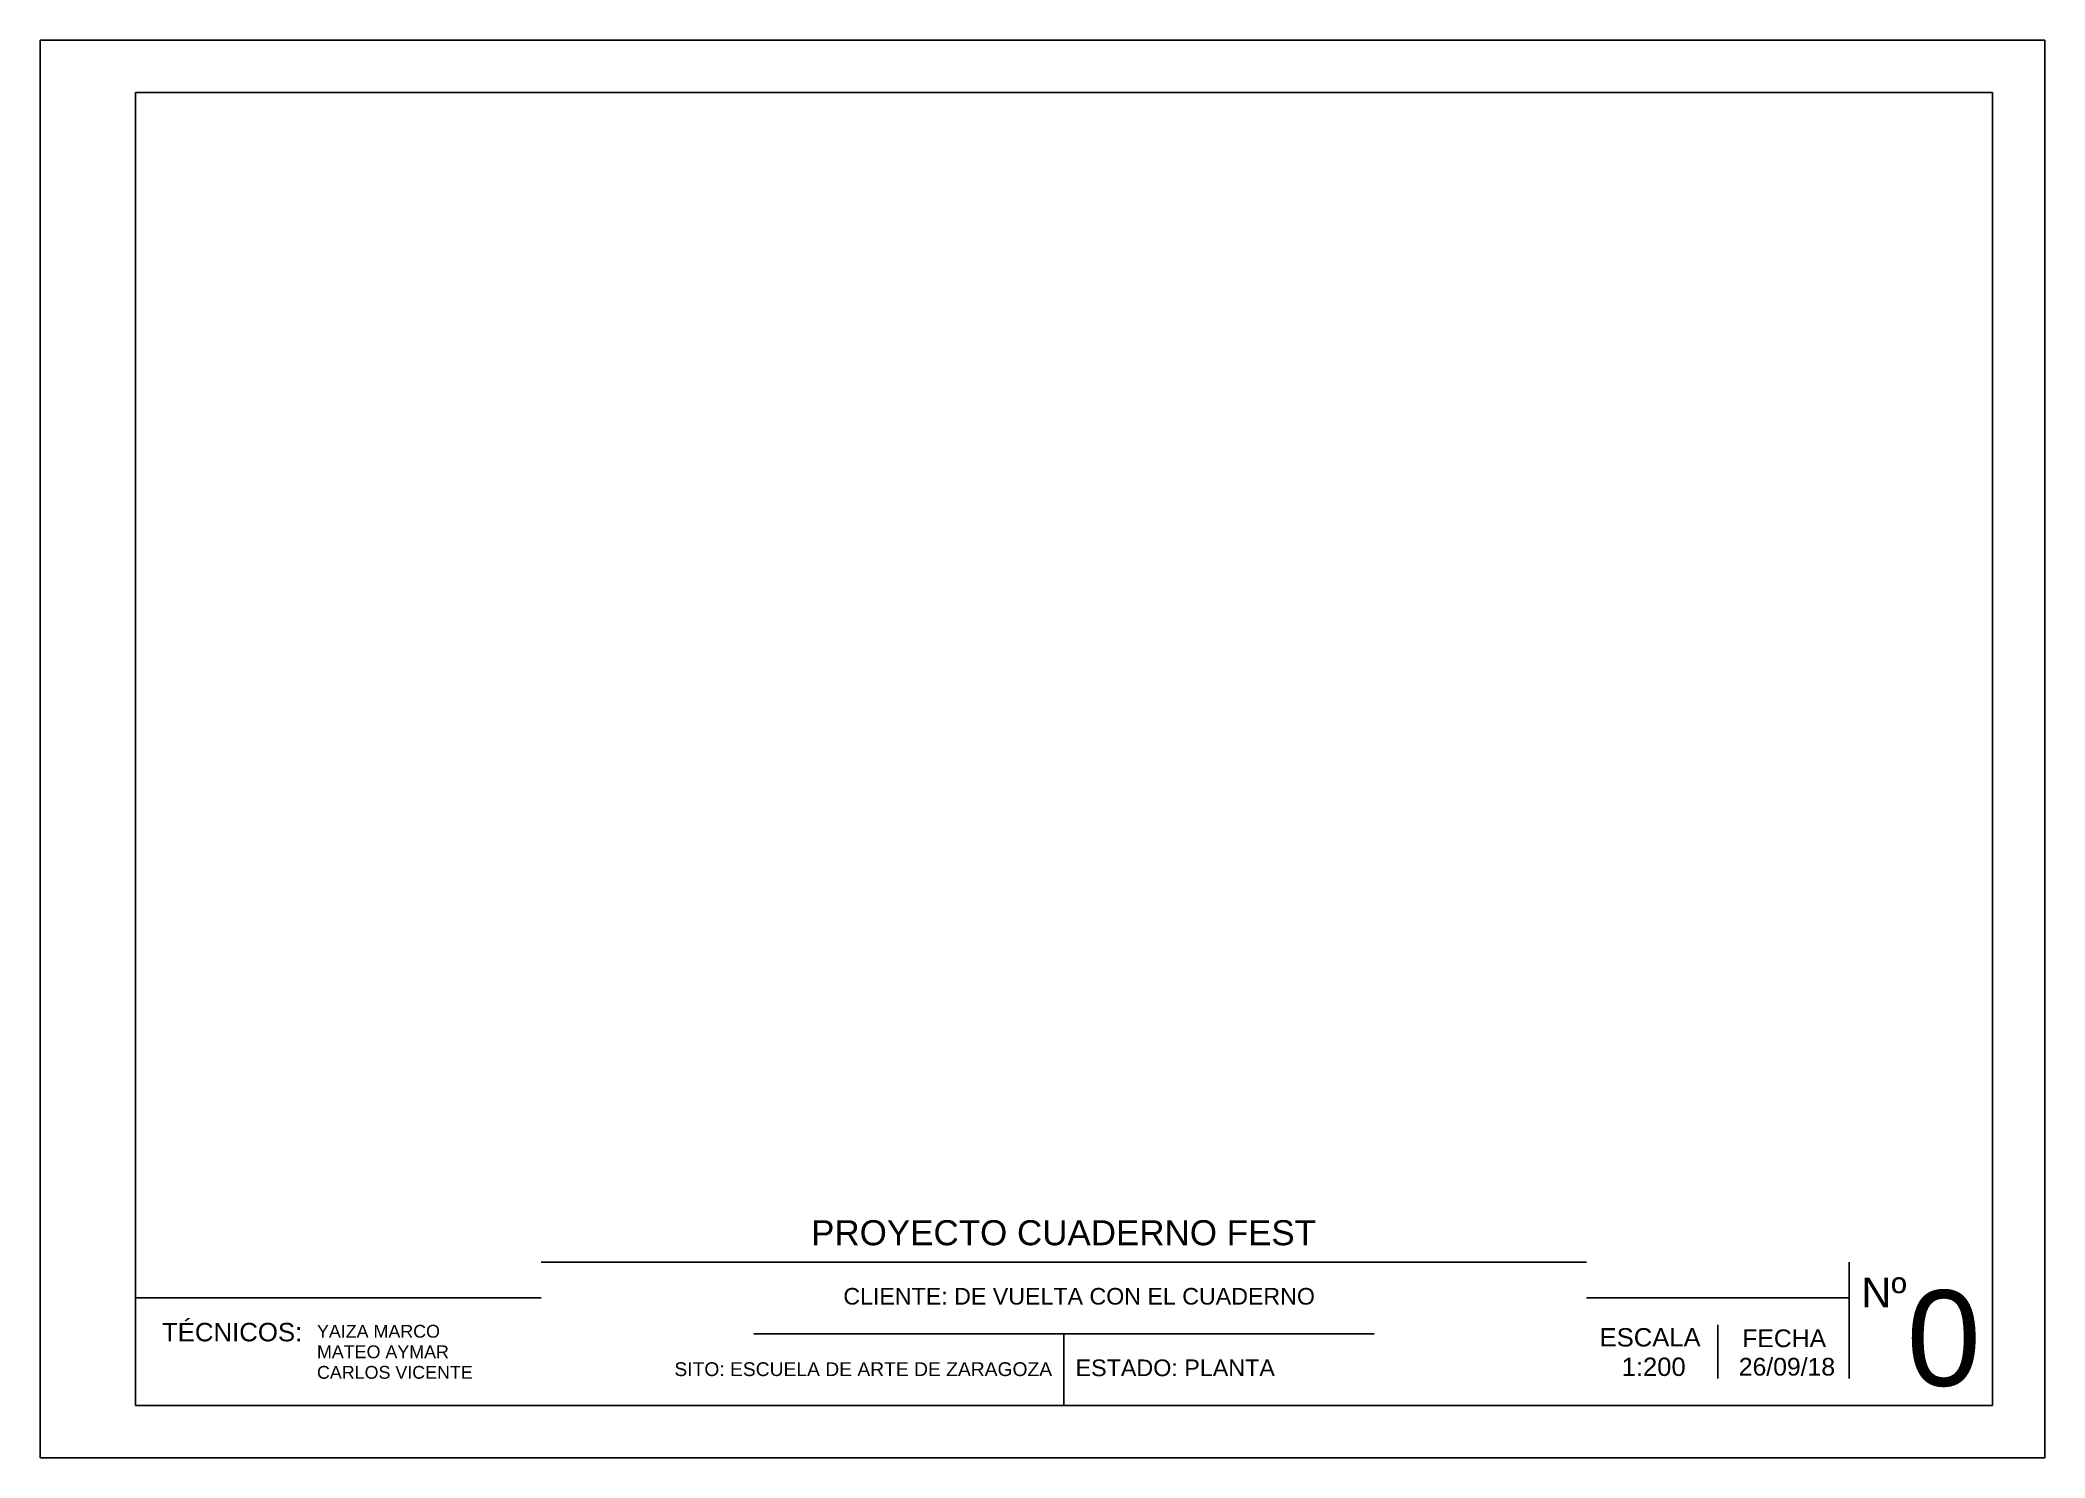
# Model space of a CAD drawing. Header units: millimetres. Extents: x 1861 to 2084, y 2224 to 2390.
# Drawn here: x 1901.9 to 1985.9, y 2224.5 to 2283.9 of the extents above; entities that cross this region are included whole.
import ezdxf

# ---------------------------------------------------------------- set-up
doc = ezdxf.new("R2010")
doc.units = ezdxf.units.MM
doc.layers.add('CAJETIN', color=5, linetype='Continuous')
doc.layers.add('z-poli-s', color=6, linetype='Continuous')
doc.styles.get("Standard").update_dxf_attribs({"font": 'arial.ttf'})

msp = doc.modelspace()

# ---------------------------------------------------------------- texts
at = {"layer": 'z-poli-s'}
for s, height, p in [('PROYECTO CUADERNO FEST', 1.04844, (1934.252, 2233.367)), ('Nº', 1.2443, (1978.256, 2230.77)), ('CLIENTE: DE VUELTA CON EL CUADERNO', 0.6956, (1935.602, 2230.881)), ('0', 4.006, (1980.152, 2227.474)), ('TÉCNICOS: ', 0.7729, (1907.053, 2229.341)), ('YAIZA MARCO ', 0.5356, (1913.548, 2229.495)), ('ESCALA', 0.7679, (1967.29, 2229.125)), ('FECHA', 0.7421, (1973.266, 2229.098)), ('MATEO AYMAR', 0.5356, (1913.548, 2228.635)), ('ESTADO: PLANTA', 0.69861, (1945.333, 2227.882)), ('1:200', 0.7679, (1968.212, 2227.891)), ('26/09/18', 0.7421, (1973.122, 2227.906)), ('CARLOS VICENTE', 0.5356, (1913.548, 2227.774)), ('SITO: ESCUELA DE ARTE DE ZARAGOZA', 0.57759, (1928.524, 2227.886))]:
    msp.add_text(s, height=height, dxfattribs=at).set_placement(p)

# ---------------------------------------------------------------- linework, layer by layer
at = {"layer": 'CAJETIN'}
for p, q in [((1901.947, 2283.857), (1985.947, 2283.857)), ((1901.947, 2224.457), (1901.947, 2283.857)), ((1985.947, 2283.857), (1985.947, 2224.457)), ((1905.947, 2281.657), (1983.747, 2281.657)), ((1905.947, 2226.657), (1905.947, 2281.657)), ((1983.747, 2281.657), (1983.747, 2226.657)), ((1983.747, 2226.657), (1905.947, 2226.657)), ((1985.947, 2224.457), (1901.947, 2224.457))]:
    msp.add_line(p, q, dxfattribs=at)
at = {"layer": 'z-poli-s'}
for p, q in [((1944.847, 2232.657), (1922.947, 2232.657)), ((1944.847, 2232.657), (1966.747, 2232.657)), ((1977.747, 2232.657), (1977.747, 2227.782)), ((1905.947, 2231.157), (1922.947, 2231.157)), ((1977.747, 2231.157), (1966.747, 2231.157)), ((1944.847, 2229.657), (1931.847, 2229.657)), ((1944.847, 2229.657), (1957.847, 2229.657)), ((1944.847, 2226.657), (1944.847, 2229.657)), ((1972.247, 2227.782), (1972.247, 2230.032))]:
    msp.add_line(p, q, dxfattribs=at)

msp.set_redraw_order([(e.dxf.handle, doc.entitydb.next_handle()) for e in msp.query("TEXT MTEXT ATTDEF DIMENSION ARC_DIMENSION")])  # texts and dimensions are drawn at this point

doc.saveas('drawing.dxf')
